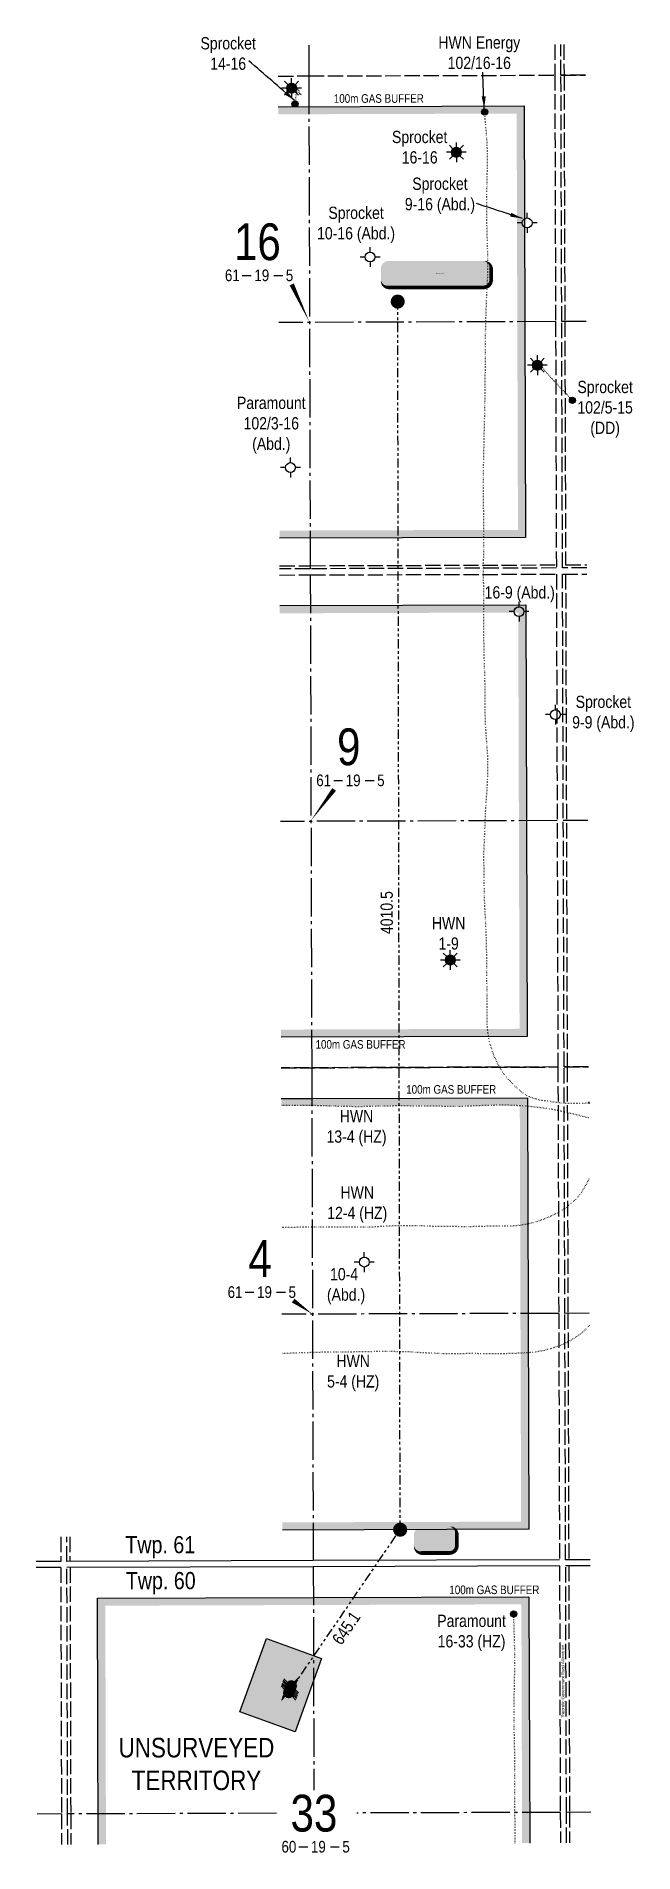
# Model space of a CAD drawing. Extents: x 498152 to 532124, y 6001603 to 6015154.
# Drawn here: x 530173 to 532124, y 6001603 to 6007532 of the extents above; entities that cross this region are included whole.
import ezdxf
from ezdxf.enums import TextEntityAlignment as Align

# ---------------------------------------------------------------- set-up
doc = ezdxf.new("R2018")
doc.units = 0
doc.header["$LTSCALE"] = 5
doc.header["$PDSIZE"] = 0.5
for name, pattern in [('foc-DOT', [1, 0.2, -0.8]), ('foc-DRILLPATH', [14.75, 6, -1.75, 1.75, -1.75, 1.75, -1.75]), ('foc-QUARTERLINE', [33, 25, -3, 2, -3]), ('foc-UNSURVEYED', [12.5, 10, -2.5])]:
    doc.linetypes.add(name, pattern=pattern)
for name, color, linetype in [('10', 1, 'Continuous'), ('9', 3, 'Continuous'), ('ABADATA-DRILL', 8, 'foc-DOT'), ('ABADATA-DRILL-T', 8, 'Continuous'), ('AS-TARGET-GAS', 182, 'Continuous'), ('AS-TARGET-GAS-H', 181, 'Continuous'), ('CG-NOTES', 7, 'Continuous'), ('D-TXT', 6, 'Continuous'), ('DRILL-T', 8, 'Continuous'), ('L-BD', 7, 'Continuous'), ('L-BD1', 253, 'Continuous'), ('L-MON', 1, 'Continuous'), ('L-ROAD-T', 7, 'Continuous'), ('L-SEC', 7, 'Continuous'), ('L-SECLBL', 7, 'Continuous'), ('L-SECQ', 8, 'foc-QUARTERLINE'), ('L-UNS-T', 3, 'Continuous'), ('L-USEC', 7, 'foc-UNSURVEYED'), ('locations_e80bf27b-a3a9-4', 7, 'Continuous'), ('P-PDRILLPATH', 12, 'foc-DRILLPATH'), ('P-PROPOSED', 10, 'Continuous'), ('P-PROPOSED-H', 21, 'Continuous')]:
    doc.layers.add(name, color=color, linetype=linetype)
doc.styles.add('80CG', font='ARIALN.TTF', dxfattribs={"height": 10})
doc.styles.add('80L', font='ARIALN.TTF', dxfattribs={"height": 10})
doc.styles.add('SIMPLEX', font='ARIALN.TTF')
doc.styles.get("Standard").update_dxf_attribs({"font": 'ARIALN.TTF'})
doc.dimstyles.new('Compass 5 000', dxfattribs={"dimscale": 5, "dimtxt": 9, "dimasz": 2, "dimexe": 0.2, "dimexo": 0.0625, "dimgap": 0.5, "dimtad": 0, "dimtih": 1, "dimtoh": 1, "dimzin": 0, "dimdsep": 46, "dimtxsty": '80CG', "dimcen": 0.1, "dimse1": 1, "dimse2": 1, "dimclrd": 256, "dimclrt": 256, "dimaunit": 1, "dimadec": 4, "dimazin": 0, "dimtfac": 0.06, "dimtofl": 0, "dimtmove": 0, "dimatfit": 1, "dimfxl": 0.2, "dimtolj": 1, "dimtzin": 0, "dimlwd": -1, "dimarcsym": 0})

msp = doc.modelspace()

# ---------------------------------------------------------------- texts
at = {"layer": 'ABADATA-DRILL-T', "attachment_point": 1, "style": '80L'}
for s, width, gutter_width, insert, char_height in [('\\pxqc;Sprocket\\P14-16', 180.87334, 199.89, (530708.961, 6007529.05), 40), ('\\pxqc;HWN Energy\\P102/16-16', 445.28779, 199.89, (531396.786, 6007531.678), 40), ('\\pxqc;Sprocket\\P9-16 (Abd.)', 226.71439, 199.89, (531377.677, 6007070.586), 40), ('\\pxqc;Sprocket\\P10-16 (Abd.)', 262.62694, 199.89, (531085.723, 6006975.655), 40), ('\\pxqc;Paramount\\P102/3-16 (Abd.)', 262.62694, 199.89, (530808.92, 6006355.379), 40), ('\\pxqc;Sprocket\\P9-9 (Abd.)', 262.62694, 199.89, (531893.294, 6005379.649), 40), ('\\pxqc;Paramount\\P16-33 (HZ)', 224.02758, 199.78, (531482.188, 6002380.092), 39.97798)]:
    msp.add_mtext_dynamic_manual_height_columns(s, width=width, gutter_width=gutter_width, heights=[0], dxfattribs=dict(at, insert=insert, char_height=char_height))
at = {"layer": 'AS-TARGET-GAS', "char_height": 27.98458, "attachment_point": 1, "style": '80L'}
for insert in [(531144.401, 6007342.765), (531084.743, 6004255.474), (531380.802, 6004108.593), (531521.67, 6002475.311)]:
    msp.add_mtext_dynamic_manual_height_columns('100m GAS BUFFER', width=350.35497, gutter_width=189.791, heights=[0], dxfattribs=dict(at, insert=insert))
at = {"layer": 'D-TXT', "color": 3, "char_height": 55.9692, "attachment_point": 1, "style": '80L'}
for s, insert in [('Twp. 61', (530463.676, 6002636.692)), ('Twp. 60', (530465.24, 6002519.449))]:
    msp.add_mtext_dynamic_manual_height_columns(s, width=405.13507, gutter_width=189.791, heights=[0], dxfattribs=dict(at, insert=insert))
at = {"layer": 'DRILL-T', "linetype": 'Continuous', "char_height": 40, "attachment_point": 1, "style": '80L'}
for s, width, insert in [('\\pxqc;Sprocket\\P16-16', 227.383, (531311.145, 6007223.282)), ('\\pxqc;Sprocket\\P102/5-15 (DD)', 227.383, (531916.598, 6006407.222)), ('\\pxqc;16-9 (Abd.)', 245.52926, (531628.705, 6005736.824)), ('\\pxqc;HWN\\P1-9', 245.52926, (531396.508, 6004657.556)), ('\\pxqc,t5;HWN\\P13-4 (HZ)', 193.52667, (531121.846, 6004027.382)), ('\\pxqc,t5;HWN\\P12-4 (HZ)', 193.52667, (531124.163, 6003778.092)), ('\\pxqc;10-4\\P (Abd.)', 135.05956, (531110.457, 6003511.502)), ('\\pxqc,t5;HWN\\P5-4 (HZ)', 193.52667, (531110.882, 6003228.345))]:
    msp.add_mtext_dynamic_manual_height_columns(s, width=width, gutter_width=199.89, heights=[0], dxfattribs=dict(at, insert=insert))
at = {"layer": 'L-BD', "style": '80L'}
for s, rotation, p in [('4010.5', 90.114, (531317.073, 6004671.626)), ('645.1', 55.6437641, (531184.839, 6002336.665))]:
    msp.add_text(s, height=39.978, rotation=rotation, dxfattribs=at).set_placement(p, align=Align.MIDDLE)
at = {"layer": 'L-UNS-T', "color": 3, "insert": (530695.888, 6001892.444), "char_height": 63.96476, "attachment_point": 5, "style": '80L'}
msp.add_mtext_dynamic_manual_height_columns('\\pxqc;UNSURVEYED TERRITORY', width=505.09832, gutter_width=189.791, heights=[0], dxfattribs=at)

# ---------------------------------------------------------------- blocks, each defined once
blk = doc.blocks.new('L-SECLBL')
at = {"layer": '9', "color": 7}
for p, q in [((-5.1, -27.8), (-12.3, -27.8)), ((20.7, -27.8), (13.5, -27.8))]:
    blk.add_line(p, q, dxfattribs=at)
at = {"layer": '10', "color": 2, "style": 'SIMPLEX'}
blk.add_attdef('SEC', text='', height=30, dxfattribs=at).set_placement((0, 0), align=Align.MIDDLE)
at = {"layer": '10', "color": 5, "style": '80L'}
blk.add_attdef('TWP', text='', height=9.5, dxfattribs=at).set_placement((-14.4, -27.4), align=Align.MIDDLE_RIGHT)
blk.add_attdef('RGE', text='', height=9.5, dxfattribs=at).set_placement((3.6, -27.4), align=Align.MIDDLE_CENTER)
blk.add_attdef('MER', text='', height=9.5, dxfattribs=at).set_placement((23.2, -27.4), align=Align.MIDDLE_LEFT)
blk = doc.blocks.new('LABEL_ROAD_THEORETIC')
at = {"layer": 'L-ROAD-T', "style": '80L'}
blk.add_text('Theoretic Government Road Allowance', height=10, dxfattribs=at).set_placement((0, 0), align=Align.MIDDLE_CENTER)
blk = doc.blocks.new('GAS')
h = blk.add_hatch(color=255)
h.dxf.hatch_style = 1
edge = h.paths.add_edge_path()
edge.add_arc((0, 0), 0.9, 0, 360)
for p, q in [((-0.81, 0), (-1.62, 0)), ((-0.57, 0.57), (-1.14, 1.14)), ((0, 0.81), (0, 1.62)), ((0.57, 0.57), (1.14, 1.14)), ((1.62, 0), (0.81, 0)), ((-0.57, -0.57), (-1.14, -1.14)), ((0, -0.81), (0, -1.62)), ((1.14, -1.14), (0.57, -0.57))]:
    blk.add_line(p, q)
blk.add_circle((0, 0), 0.8)
blk = doc.blocks.new('plbh')
at = {"layer": 'L-MON'}
h = blk.add_hatch(color=255, dxfattribs=at)
h.dxf.hatch_style = 1
edge = h.paths.add_edge_path()
edge.add_arc((0, 0), 1.16, 0, 360)
h = blk.add_hatch(color=256, dxfattribs=at)
h.dxf.hatch_style = 1
h.paths.add_polyline_path([(-0.96, 0, 1), (0.96, 0, 1)])
h.paths.add_polyline_path([(0.91, 0, -1), (-0.91, 0, -1)], flags=16)
h.paths.add_polyline_path([(0.45, 0, -1), (-0.45, 0, -1)], flags=0)
h = blk.add_hatch(color=256, dxfattribs=at)
h.dxf.hatch_style = 1
h.paths.add_polyline_path([(-0.45, 0, 1), (0.45, 0, 1)])
h.paths.add_polyline_path([(0.4, 0, -1), (-0.4, 0, -1)], flags=16)
at = {"layer": 'L-MON', "color": 240}
for radius in [0.96, 0.91, 0.45, 0.4]:
    blk.add_circle((0, 0), radius, dxfattribs=at)
blk = doc.blocks.new('BH-Existing')
at = {"layer": 'ABADATA-DRILL-T'}
h = blk.add_hatch(color=256, dxfattribs=at)
h.dxf.hatch_style = 1
edge = h.paths.add_edge_path()
edge.add_arc((0, 0), 0.5, 0, 360)
blk.add_circle((0, 0), 0.5, dxfattribs=at)
blk = doc.blocks.new('GABD')
for p, q in [((-0.81, 0), (-1.62, 0)), ((0, 0.81), (0, 1.62)), ((1.62, 0), (0.81, 0)), ((0, -0.81), (0, -1.62))]:
    blk.add_line(p, q)
blk.add_circle((0, 0), 0.8)
blk = doc.blocks.new('*U60')
h = blk.add_hatch(color=255)
edge = h.paths.add_edge_path()
edge.add_line((-11.5, -11.5), (11.5, -11.5))
edge.add_arc((11.5, -5.5), 6, 270, 360)
edge.add_line((17.5, -5.5), (17.5, 4))
edge.add_arc((11.5, 4), 6, 0, 90)
edge.add_line((11.5, 10), (-11.5, 10))
edge.add_arc((-11.5, 4), 6, 90, 180)
edge.add_line((-17.5, 4), (-17.5, -5.5))
edge.add_arc((-11.5, -5.5), 6, 180, 270)
at = {"color": 14, "flags": 128}
blk.add_lwpolyline([(-11.5, -11.5, 3, 3, 0), (11.5, -11.5, 3, 3, 0.414214), (17.5, -5.5, 3, 3, 0), (17.5, 4, 3, 0, 0.414214), (11.5, 10, 0, 0, 0), (-11.5, 10, 0, 0, 0.414214), (-17.5, 4, 0, 0, 0), (-17.5, -5.5, 0, 3, 0.414214)], format="xyseb", close=True, dxfattribs=at)
at = {"color": 14, "lineweight": 30, "flags": 104}
blk.add_attdef('ENTER_TEXT', text='', height=10, dxfattribs=at).set_placement((0, 0), align=Align.MIDDLE_CENTER)
blk = doc.blocks.new('*U64')
h = blk.add_hatch(color=255)
edge = h.paths.add_edge_path()
edge.add_line((-39, -11.5), (39, -11.5))
edge.add_arc((39, -5.5), 6, 270, 360)
edge.add_line((45, -5.5), (45, 4))
edge.add_arc((39, 4), 6, 0, 90)
edge.add_line((39, 10), (-39, 10))
edge.add_arc((-39, 4), 6, 90, 180)
edge.add_line((-45, 4), (-45, -5.5))
edge.add_arc((-39, -5.5), 6, 180, 270)
at = {"color": 14, "flags": 128}
blk.add_lwpolyline([(-39, -11.5, 3, 3, 0), (39, -11.5, 3, 3, 0.414214), (45, -5.5, 3, 3, 0), (45, 4, 3, 0, 0.414214), (39, 10, 0, 0, 0), (-39, 10, 0, 0, 0.414214), (-45, 4, 0, 0, 0), (-45, -5.5, 0, 3, 0.414214)], format="xyseb", close=True, dxfattribs=at)
at = {"color": 14, "lineweight": 30, "flags": 104}
blk.add_attdef('ENTER_TEXT', text='', height=10, dxfattribs=at).set_placement((0, 0), align=Align.MIDDLE_CENTER)
blk = doc.blocks.new('WC')
at = {"layer": 'L-MON'}
h = blk.add_hatch(color=255, dxfattribs=at)
h.dxf.hatch_style = 1
edge = h.paths.add_edge_path()
edge.add_arc((0, 0), 0.9, 0, 360)
at = {"layer": 'L-MON', "color": 240, "flags": 128}
for points in [[(-0.62, 0.5), (-1.23, 1.12)], [(0.52, 0.61), (1.13, 1.21)], [(-1.18, -1.18), (-0.56, -0.57)], [(1.16, -1.18), (0.56, -0.57)]]:
    blk.add_lwpolyline(points, dxfattribs=at)
at = {"layer": 'L-MON', "color": 240}
for radius in [0.8, 0.373]:
    blk.add_circle((0, 0), radius, dxfattribs=at)

# ---------------------------------------------------------------- hatches: boundary and pattern name
at = {"layer": 'AS-TARGET-GAS-H'}
h = msp.add_hatch(color=256, dxfattribs=at)
h.dxf.hatch_style = 1
h.paths.add_polyline_path([(530963.035, 6007277.103), (531741.448, 6007279.567), (531745.75, 6005920.952), (530967.096, 6005918.487), (530967.171, 6005893.501), (531770.815, 6005896.045), (531766.355, 6007304.632), (530962.96, 6007302.089)])
h = msp.add_hatch(color=256, dxfattribs=at)
h.dxf.hatch_style = 1
h.paths.add_polyline_path([(530967.903, 6005648.519), (531746.604, 6005650.985), (531750.905, 6004292.369), (530971.964, 6004289.903), (530972.038, 6004264.917), (531775.971, 6004267.462), (531771.511, 6005676.05), (530967.828, 6005673.506)])
h = msp.add_hatch(color=256, dxfattribs=at)
h.dxf.hatch_style = 1
h.paths.add_polyline_path([(530972.71, 6004040.042), (531751.696, 6004042.508), (531755.998, 6002683.893), (530976.771, 6002681.426), (530976.846, 6002656.44), (531781.063, 6002658.986), (531776.603, 6004067.573), (530972.636, 6004065.028)])
h = msp.add_hatch(color=256, dxfattribs=at)
h.dxf.hatch_style = 1
h.paths.add_polyline_path([(531759.319, 6001634.674), (531784.305, 6001634.753), (531781.759, 6002438.991), (531077.465, 6002436.761), (530373.136, 6002434.531), (530375.398, 6001630.292), (530400.384, 6001630.371), (530398.193, 6002409.624), (531077.545, 6002411.775), (531756.852, 6002413.926)])
at = {"layer": 'P-PROPOSED-H'}
h = msp.add_hatch(color=256, dxfattribs=at)
h.dxf.hatch_style = 1
h.paths.add_polyline_path([(530924.377, 6002302.525), (531104.747, 6002237.561), (531018.375, 6001997.723), (530838.004, 6002062.687)])

# ---------------------------------------------------------------- linework, layer by layer
at = {"layer": 'ABADATA-DRILL', "flags": 128}
for points in [[(531006.465, 6007362.452), (531006.465, 6007362.452), (531006.505, 6007362.442), (531006.815, 6007362.303), (531007.256, 6007361.994), (531007.978, 6007361.467), (531008.679, 6007361.029), (531009.17, 6007360.66), (531009.772, 6007360.112), (531010.524, 6007359.434), (531012.168, 6007358.009), (531014.514, 6007356.116), (531016.378, 6007354.672), (531019.936, 6007352.212), (531025.345, 6007348.908), (531029.432, 6007346.58), (531030.945, 6007345.745), (531031.586, 6007345.367), (531032.749, 6007344.54), (531033.711, 6007343.693), (531034.483, 6007342.895), (531035.075, 6007342.227), (531036.029, 6007341.16), (531036.781, 6007340.442), (531037.472, 6007339.914), (531038.154, 6007339.416), (531038.725, 6007338.968), (531038.996, 6007338.599), (531039.017, 6007338.299), (531038.927, 6007338.189), (531038.877, 6007338.268), (531038.897, 6007338.479), (531038.966, 6007338.759), (531039.205, 6007339.139), (531039.294, 6007339.21), (531039.304, 6007339.23), (531039.244, 6007339.41), (531038.992, 6007339.949), (531038.449, 6007341.037), (531037.705, 6007342.405), (531037.154, 6007342.873), (531036.312, 6007343.431), (531035.479, 6007344.368), (531034.645, 6007345.776), (531034.052, 6007346.574), (531033.382, 6007346.872), (531032.902, 6007346.881), (531032.581, 6007346.95), (531032.67, 6007347.46), (531032.838, 6007348.111), (531032.865, 6007348.981), (531032.622, 6007350.06), (531031.887, 6007351.918), (531030.65, 6007354.114), (531029.092, 6007356.649), (531028.258, 6007358.057), (531027.756, 6007358.846), (531027.534, 6007359.395), (531027.462, 6007360.195), (531027.501, 6007360.545), (531027.53, 6007360.975), (531027.499, 6007361.055), (531027.259, 6007361.084), (531027.019, 6007361.023), (531026.28, 6007360.861), (531025.82, 6007360.77), (531025.341, 6007360.638), (531024.881, 6007360.437), (531024.472, 6007360.156), (531024.113, 6007359.735), (531023.835, 6007359.174), (531023.637, 6007358.473), (531023.469, 6007357.693), (531023.312, 6007356.852), (531022.989, 6007354.471), (531022.883, 6007353.061), (531022.737, 6007351.721), (531022.422, 6007350.21), (531022.056, 6007348.579), (531021.712, 6007346.807), (531021.23, 6007344.076), (531020.985, 6007342.175), (531020.831, 6007340.355), (531020.736, 6007338.735), (531020.533, 6007336.164), (531019.951, 6007333.572), (531019.446, 6007331.991), (531019.2, 6007330.63), (531019.202, 6007330.05), (531019.265, 6007328.92), (531019.309, 6007327.7), (531019.262, 6007326.43), (531019.186, 6007325.18), (531019.1, 6007323.969), (531018.993, 6007322.829), (531018.927, 6007321.709), (531018.85, 6007320.639), (531018.811, 6007320.149), (531018.783, 6007319.669), (531018.744, 6007319.168), (531018.716, 6007318.598), (531018.708, 6007317.988), (531018.681, 6007316.708), (531018.655, 6007315.528), (531018.648, 6007314.518), (531018.66, 6007313.698), (531018.623, 6007312.778), (531018.555, 6007312.148), (531018.337, 6007311.577), (531017.828, 6007311.086)], [(531979.281, 6004048.382), (531979.281, 6004048.382), (531979.281, 6004048.382), (531979.221, 6004048.431), (531979.17, 6004048.541), (531979.12, 6004048.661), (531979.06, 6004048.811), (531979.009, 6004048.981), (531978.898, 6004049.18), (531978.738, 6004049.42), (531978.587, 6004049.699), (531978.416, 6004050.019), (531978.215, 6004050.348), (531977.993, 6004050.698), (531977.792, 6004051.087), (531977.601, 6004051.496), (531977.4, 6004051.926), (531977.168, 6004052.395), (531976.937, 6004052.774), (531976.826, 6004053.004), (531976.766, 6004053.154), (531976.655, 6004053.293), (531976.625, 6004053.353), (531976.514, 6004053.623), (531976.454, 6004053.783), (531976.363, 6004054.042), (531976.252, 6004054.282), (531976.142, 6004054.402), (531976.072, 6004054.361), (531976.002, 6004054.281), (531975.763, 6004054.11), (531975.324, 6004053.819), (531975.134, 6004053.688), (531975.404, 6004053.799), (531975.813, 6004053.921), (531976.193, 6004053.972), (531976.633, 6004054.013), (531977.173, 6004054.125), (531977.772, 6004054.317), (531978.271, 6004054.538), (531978.581, 6004054.699), (531978.801, 6004054.73), (531979.051, 6004054.701), (531979.311, 6004054.702), (531979.591, 6004054.653), (531979.841, 6004054.493), (531979.962, 6004054.364), (531979.962, 6004054.294), (531979.933, 6004054.154), (531979.913, 6004053.914), (531979.864, 6004053.684), (531979.735, 6004053.433), (531979.496, 6004053.152), (531979.197, 6004052.881), (531978.858, 6004052.52), (531978.539, 6004052.129), (531978.3, 6004051.809), (531978.111, 6004051.598), (531977.991, 6004051.508), (531977.951, 6004051.437), (531977.901, 6004051.357), (531977.832, 6004051.287), (531977.792, 6004051.177), (531977.833, 6004050.937), (531977.894, 6004050.657), (531977.954, 6004050.407), (531978.015, 6004050.198), (531978.085, 6004050.118), (531978.046, 6004050.028), (531977.726, 6004049.877), (531977.027, 6004049.674), (531975.967, 6004049.521), (531974.627, 6004049.497), (531973.037, 6004049.572), (531971.207, 6004049.686), (531969.226, 6004049.77), (531967.057, 6004049.703), (531964.677, 6004049.485), (531961.968, 6004049.226), (531958.999, 6004048.907), (531955.8, 6004048.607), (531952.3, 6004048.506), (531948.37, 6004048.623), (531944.109, 6004048.88), (531939.799, 6004049.056), (531935.539, 6004049.022), (531931.339, 6004048.839), (531926.98, 6004048.625), (531922.321, 6004048.39), (531917.311, 6004048.194), (531911.921, 6004048.157), (531906.231, 6004048.279), (531900.28, 6004048.68), (531888.226, 6004049.871), (531875.451, 6004051.431), (531868.908, 6004052.33), (531862.284, 6004053.369), (531855.47, 6004054.597), (531848.487, 6004055.655), (531841.565, 6004056.393), (531834.482, 6004057.06), (531827.1, 6004057.967), (531819.765, 6004059.333), (531812.289, 6004061.119), (531804.793, 6004063.216), (531797.455, 6004065.522), (531790.297, 6004068.049), (531783.348, 6004070.877), (531776.298, 6004074.135), (531769.486, 6004077.833), (531762.812, 6004082.112), (531756.327, 6004086.861), (531750.121, 6004091.951), (531744.264, 6004097.263), (531738.687, 6004102.675), (531733.209, 6004108.308), (531727.841, 6004113.951), (531722.452, 6004119.653), (531717.004, 6004125.486), (531711.425, 6004131.528), (531705.904, 6004137.841), (531700.593, 6004144.564), (531695.5, 6004151.668), (531690.847, 6004158.983), (531686.433, 6004166.489), (531682.099, 6004174.105), (531677.954, 6004181.792), (531674.119, 6004189.64), (531670.583, 6004197.708), (531667.317, 6004205.968), (531664.21, 6004214.388), (531661.233, 6004222.919), (531658.416, 6004231.53), (531655.788, 6004240.212), (531653.439, 6004249.084), (531652.223, 6004254.27), (531651.401, 6004258.098), (531649.672, 6004267.232), (531648.233, 6004276.368), (531647.093, 6004285.654), (531646.263, 6004295.011), (531645.683, 6004304.45), (531645.283, 6004313.988), (531645.052, 6004323.458), (531644.952, 6004333.087), (531644.931, 6004342.717), (531644.929, 6004358.998), (531644.93, 6004361.838), (531644.879, 6004381.077), (531644.808, 6004400.287), (531644.706, 6004419.467), (531644.605, 6004438.667), (531644.464, 6004458.017), (531644.282, 6004477.246), (531644.131, 6004496.386), (531643.97, 6004515.695), (531643.698, 6004534.954), (531643.398, 6004554.004), (531643.027, 6004573.043), (531642.425, 6004592.301), (531641.654, 6004611.558), (531640.773, 6004630.686), (531639.792, 6004649.923), (531638.78, 6004669.189), (531637.759, 6004688.316), (531636.958, 6004707.444), (531636.367, 6004726.602), (531635.986, 6004745.741), (531635.855, 6004764.881), (531635.734, 6004784.03), (531635.453, 6004803.22), (531634.952, 6004822.408), (531634.501, 6004841.577), (531634.49, 6004860.777), (531635.038, 6004880.149), (531635.837, 6004899.221), (531636.746, 6004918.554), (531637.614, 6004937.867), (531638.403, 6004957.01), (531639.052, 6004976.262), (531639.82, 6004995.435), (531640.949, 6005014.658), (531642.248, 6005033.912), (531643.566, 6005053.227), (531644.785, 6005072.311), (531645.854, 6005091.464), (531647.033, 6005110.758), (531647.821, 6005130.071), (531647.88, 6005149.171), (531647.57, 6005168.2), (531646.789, 6005187.378), (531645.588, 6005206.574), (531644.086, 6005225.799), (531642.705, 6005244.975), (531641.534, 6005264.121), (531640.263, 6005283.287), (531639.322, 6005302.384), (531638.981, 6005321.633), (531638.94, 6005340.843), (531638.888, 6005360.023), (531638.717, 6005379.223), (531638.516, 6005398.402), (531638.145, 6005417.551), (531637.684, 6005436.72), (531637.252, 6005456.079), (531636.771, 6005475.237), (531636.039, 6005494.585), (531635.408, 6005513.913), (531635.047, 6005533.132), (531634.806, 6005552.281), (531634.664, 6005571.501), (531634.613, 6005590.801), (531634.682, 6005609.921), (531634.771, 6005629.132), (531634.8, 6005648.062), (531634.79, 6005666.972), (531634.789, 6005686.102), (531634.798, 6005705.212), (531634.517, 6005724.291), (531633.906, 6005743.439), (531633.276, 6005762.338), (531633.035, 6005781.337), (531633.244, 6005800.558), (531633.583, 6005819.639), (531633.863, 6005838.5), (531634.002, 6005857.61), (531634.232, 6005876.461), (531634.471, 6005895.692), (531634.541, 6005914.552), (531634.46, 6005933.542), (531634.259, 6005952.872), (531634.019, 6005971.721), (531633.708, 6005990.88), (531633.307, 6006009.779), (531633.106, 6006028.878), (531633.177, 6006047.629), (531633.236, 6006066.729), (531633.216, 6006085.599), (531633.224, 6006104.779), (531633.454, 6006123.71), (531633.833, 6006142.731), (531634.252, 6006161.893), (531634.642, 6006180.704), (531635.132, 6006199.786), (531635.591, 6006218.857), (531635.801, 6006237.588), (531636.131, 6006256.379), (531636.69, 6006275.481), (531637.26, 6006294.573), (531637.718, 6006313.924), (531637.987, 6006332.895), (531638.196, 6006352.026), (531638.386, 6006371.057), (531638.626, 6006389.918), (531638.915, 6006409.089), (531639.153, 6006428.29), (531639.312, 6006447.59), (531639.5, 6006466.821), (531639.669, 6006486.111), (531639.708, 6006505.382), (531639.796, 6006524.682), (531639.965, 6006543.863), (531640.113, 6006563.203), (531640.412, 6006582.364), (531640.961, 6006601.556), (531641.49, 6006620.678), (531642.059, 6006639.74), (531642.738, 6006658.892), (531643.467, 6006678.145), (531644.286, 6006697.327), (531645.305, 6006716.511), (531646.474, 6006735.635), (531647.213, 6006754.717), (531647.372, 6006773.787), (531647.33, 6006793.117), (531647.149, 6006812.357), (531646.758, 6006831.546), (531646.267, 6006850.734), (531645.806, 6006869.953), (531645.275, 6006889.092), (531644.684, 6006908.15), (531644.283, 6006927.289), (531644.082, 6006946.438), (531643.88, 6006965.677), (531643.909, 6006984.858), (531644.148, 6007004.088), (531644.367, 6007023.209), (531644.726, 6007042.47), (531645.214, 6007061.672), (531645.623, 6007080.904), (531645.912, 6007100.025), (531646.201, 6007119.216), (531646.34, 6007138.456), (531646.008, 6007157.695), (531645.357, 6007176.833), (531644.326, 6007196.12), (531642.864, 6007215.465), (531641.244, 6007234.48), (531639.543, 6007253.615), (531637.964, 6007272.05), (531636.863, 6007284.997)], [(531808.74, 6006457.979), (531808.74, 6006457.979), (531808.78, 6006457.989), (531808.999, 6006458.13), (531809.179, 6006458.33), (531809.328, 6006458.431), (531809.548, 6006458.501), (531809.788, 6006458.612), (531809.878, 6006458.683), (531809.907, 6006458.703), (531810.007, 6006458.803), (531810.067, 6006459.023), (531810.036, 6006459.213), (531810.026, 6006459.283), (531810.106, 6006459.183), (531810.177, 6006458.974), (531810.187, 6006458.813), (531810.187, 6006458.804), (531810.187, 6006458.864), (531810.267, 6006458.884), (531810.407, 6006458.924), (531810.497, 6006458.955), (531810.627, 6006458.975), (531810.796, 6006459.075), (531810.926, 6006459.226), (531811.065, 6006459.406), (531811.155, 6006459.437), (531811.225, 6006459.387), (531811.305, 6006459.437), (531811.425, 6006459.507), (531811.524, 6006459.708), (531811.573, 6006459.998), (531811.573, 6006460.258), (531811.602, 6006460.528), (531811.551, 6006460.878), (531811.44, 6006461.148), (531811.479, 6006461.488), (531811.477, 6006462.138), (531811.284, 6006462.907), (531810.922, 6006463.756), (531810.459, 6006464.594), (531810.157, 6006465.214), (531809.736, 6006465.592), (531809.395, 6006465.781), (531809.365, 6006465.971), (531809.424, 6006466.191), (531809.513, 6006466.371), (531809.593, 6006466.582), (531809.572, 6006466.752), (531809.552, 6006466.862), (531809.661, 6006467.242), (531809.759, 6006467.662), (531809.778, 6006467.952), (531809.787, 6006468.282), (531809.807, 6006468.542), (531809.865, 6006468.903), (531809.934, 6006469.333), (531809.944, 6006469.383), (531809.954, 6006469.393), (531810.004, 6006469.373), (531810.084, 6006469.293), (531810.235, 6006469.174), (531810.445, 6006469.004), (531810.716, 6006468.735), (531811.097, 6006468.356), (531811.539, 6006467.868), (531812, 6006467.299), (531812.462, 6006466.691), (531812.964, 6006466.052), (531813.567, 6006465.344), (531814.339, 6006464.457), (531815.313, 6006463.33), (531816.497, 6006462.034), (531817.832, 6006460.598), (531819.267, 6006458.982), (531820.782, 6006457.227), (531822.348, 6006455.322), (531823.894, 6006453.407), (531825.42, 6006451.522), (531826.966, 6006449.596), (531828.502, 6006447.681), (531830.068, 6006445.766), (531831.655, 6006443.831), (531834.827, 6006440.011), (531838.029, 6006436.231), (531841.261, 6006432.411), (531844.503, 6006428.592), (531847.785, 6006424.782), (531851.046, 6006421.082), (531852.642, 6006419.277), (531854.268, 6006417.452), (531855.894, 6006415.607), (531857.55, 6006413.703), (531859.236, 6006411.788), (531860.912, 6006409.893), (531862.527, 6006408.068), (531864.113, 6006406.293), (531865.689, 6006404.538), (531867.294, 6006402.763), (531868.91, 6006400.988), (531870.505, 6006399.283), (531872.131, 6006397.569), (531873.796, 6006395.784), (531875.442, 6006393.959), (531877.057, 6006392.214), (531878.633, 6006390.569), (531880.248, 6006388.934), (531881.893, 6006387.269), (531883.559, 6006385.525), (531885.244, 6006383.72), (531887.01, 6006381.845), (531888.846, 6006379.911), (531890.682, 6006378.007), (531892.488, 6006376.203), (531894.243, 6006374.558), (531895.958, 6006372.933), (531897.634, 6006371.219), (531899.259, 6006369.454), (531900.775, 6006367.769), (531902.28, 6006366.143), (531903.785, 6006364.568), (531905.249, 6006363.113), (531906.624, 6006361.707), (531907.818, 6006360.331), (531908.912, 6006358.994), (531909.976, 6006357.718), (531911.03, 6006356.521), (531912.084, 6006355.374), (531913.117, 6006354.298), (531914.1, 6006353.251), (531915.014, 6006352.254), (531915.907, 6006351.286), (531916.79, 6006350.369), (531917.652, 6006349.522), (531918.495, 6006348.724), (531919.307, 6006347.957), (531920.08, 6006347.24), (531920.812, 6006346.532), (531921.524, 6006345.824), (531922.186, 6006345.146), (531922.768, 6006344.548), (531923.691, 6006343.581)], [(531976.701, 6004002.302), (531975.843, 6004002.504), (531970.259, 6004003.796), (531964.305, 6004005.107), (531958.02, 6004006.497), (531951.475, 6004007.986), (531944.67, 6004009.584), (531937.465, 6004011.281), (531930.169, 6004012.988), (531922.624, 6004014.754), (531914.838, 6004016.529), (531906.932, 6004018.303), (531898.806, 6004020.178), (531890.72, 6004022.102), (531882.734, 6004024.076), (531874.647, 6004026.02), (531866.352, 6004027.724), (531857.897, 6004029.137), (531849.323, 6004030.439), (531840.619, 6004031.762), (531831.775, 6004033.073), (531822.751, 6004034.324), (531813.557, 6004035.515), (531804.413, 6004036.616), (531795.23, 6004037.667), (531785.897, 6004038.647), (531780.125, 6004039.168), (531776.574, 6004039.447), (531767.182, 6004040.077), (531761.481, 6004040.429), (531753.049, 6004041.002), (531743.727, 6004041.592), (531734.355, 6004042.052), (531724.994, 6004042.422), (531715.683, 6004042.732), (531706.263, 6004042.872), (531696.793, 6004042.842), (531687.413, 6004042.812), (531678.053, 6004042.762), (531668.683, 6004042.652), (531659.324, 6004042.482), (531649.994, 6004042.222), (531640.625, 6004041.982), (531631.216, 6004041.752), (531621.877, 6004041.432), (531612.568, 6004041.123), (531603.249, 6004040.773), (531593.9, 6004040.403), (531584.551, 6004040.003), (531575.152, 6004039.633), (531565.823, 6004039.283), (531556.504, 6004039.023), (531547.195, 6004038.854), (531537.805, 6004038.743), (531528.465, 6004038.804), (531519.114, 6004039.004), (531509.753, 6004039.224), (531500.533, 6004039.364), (531491.182, 6004039.484), (531481.802, 6004039.514), (531472.452, 6004039.484), (531463.032, 6004039.504), (531453.682, 6004039.595), (531444.242, 6004039.674), (531434.871, 6004039.764), (531425.501, 6004039.844), (531416.13, 6004039.954), (531406.75, 6004040.154), (531397.439, 6004040.385), (531387.978, 6004040.614), (531378.628, 6004040.814), (531369.097, 6004040.844), (531359.638, 6004040.734), (531350.268, 6004040.644), (531340.998, 6004040.524), (531331.699, 6004040.354), (531322.069, 6004040.174), (531312.47, 6004040.023), (531302.96, 6004039.913), (531293.271, 6004039.702), (531283.521, 6004039.43), (531274.042, 6004039.2), (531264.533, 6004038.94), (531255.014, 6004038.619), (531245.435, 6004038.349), (531235.725, 6004038.168), (531226.205, 6004038.107), (531216.695, 6004038.157), (531207.045, 6004038.246), (531197.374, 6004038.395), (531187.874, 6004038.615), (531178.353, 6004038.874), (531168.832, 6004039.084), (531159.301, 6004039.253), (531149.691, 6004039.483), (531140.08, 6004039.742), (531130.509, 6004040.061), (531120.977, 6004040.551), (531111.455, 6004041.08), (531101.894, 6004041.4), (531092.264, 6004041.519), (531082.774, 6004041.569), (531073.263, 6004041.618), (531063.773, 6004041.648), (531054.183, 6004041.617), (531044.703, 6004041.557), (531035.113, 6004041.606), (531025.633, 6004041.776), (531016.142, 6004041.886), (531006.492, 6004041.995), (530996.991, 6004042.164), (530987.481, 6004042.334), (530977.96, 6004042.533), (530972.703, 6004042.663)], [(531977.332, 6003802.878), (531977.156, 6003802.464), (531973.789, 6003795.333), (531970.261, 6003788.242), (531966.554, 6003781.22), (531962.636, 6003774.347), (531958.477, 6003767.584), (531954.058, 6003760.92), (531949.389, 6003754.435), (531944.429, 6003748.089), (531939.179, 6003741.932), (531933.568, 6003735.964), (531927.666, 6003730.165), (531921.575, 6003724.506), (531915.332, 6003718.986), (531908.839, 6003713.635), (531902.055, 6003708.543), (531894.991, 6003703.751), (531887.635, 6003699.137), (531880.059, 6003694.713), (531872.353, 6003690.438), (531864.526, 6003686.333), (531856.598, 6003682.438), (531848.47, 6003678.752), (531840.221, 6003675.266), (531831.882, 6003671.849), (531823.422, 6003668.612), (531814.802, 6003665.625), (531806.091, 6003662.887), (531797.269, 6003660.369), (531788.366, 6003658.09), (531779.332, 6003656.041), (531771.697, 6003654.477), (531770.238, 6003654.182), (531761.083, 6003652.523), (531751.888, 6003651.074), (531742.642, 6003649.924), (531733.364, 6003649.125), (531724.436, 6003648.666), (531717.206, 6003648.453), (531707.917, 6003648.303), (531705.467, 6003648.286), (531689.167, 6003648.194), (531670.227, 6003648.143), (531651.447, 6003648.003), (531632.698, 6003647.663), (531613.92, 6003647.163), (531595.292, 6003646.574), (531576.552, 6003646.264), (531557.842, 6003646.484), (531539.021, 6003646.734), (531520.261, 6003646.754), (531501.611, 6003646.755), (531482.88, 6003647.025), (531464.147, 6003647.705), (531445.415, 6003648.505), (531426.763, 6003649.126), (531408.202, 6003649.407), (531389.531, 6003649.527), (531370.971, 6003649.588), (531352.181, 6003649.438), (531333.453, 6003648.938), (531314.715, 6003648.048), (531295.989, 6003646.748), (531277.284, 6003645.439), (531258.576, 6003644.629), (531239.827, 6003644.469), (531221.075, 6003644.789), (531202.264, 6003645.099), (531183.514, 6003645.239), (531164.783, 6003645.33), (531146.103, 6003645.42), (531127.363, 6003645.51), (531108.622, 6003645.52), (531089.883, 6003645.301), (531071.074, 6003644.85), (531052.315, 6003644.631), (531033.585, 6003644.581), (531014.866, 6003644.351), (530996.096, 6003644.081), (530977.347, 6003643.741), (530973.895, 6003643.657)], [(531978.848, 6003324.145), (531972.747, 6003317.545), (531965.949, 6003310.733), (531958.89, 6003304.23), (531951.53, 6003298.066), (531944.108, 6003292.403), (531936.096, 6003286.767), (531928.152, 6003281.621), (531919.898, 6003276.695), (531911.563, 6003272.108), (531902.937, 6003267.75), (531894.14, 6003263.652), (531885.302, 6003259.824), (531876.433, 6003256.285), (531867.294, 6003252.966), (531858.074, 6003249.966), (531848.752, 6003247.296), (531839.33, 6003244.836), (531829.877, 6003242.535), (531820.364, 6003240.435), (531810.76, 6003238.664), (531801.244, 6003237.253), (531791.578, 6003236.122), (531784.91, 6003235.511), (531771.452, 6003234.658), (531770.083, 6003234.593), (531766.943, 6003234.473), (531751.435, 6003233.823), (531732.758, 6003233.013), (531713.91, 6003232.263), (531695.121, 6003231.743), (531676.312, 6003231.562), (531657.752, 6003231.593), (531639.071, 6003231.722), (531620.29, 6003232.022), (531601.739, 6003232.343), (531583.049, 6003232.313), (531564.28, 6003231.852), (531545.532, 6003231.432), (531526.772, 6003231.262), (531508.161, 6003231.632), (531489.558, 6003232.532), (531470.775, 6003233.372), (531452.093, 6003234.002), (531433.5, 6003234.882), (531415.166, 6003236.253), (531396.511, 6003237.653), (531387.299, 6003238.094), (531378.039, 6003238.294), (531359.358, 6003238.464), (531339.907, 6003238.712), (531320.466, 6003238.939), (531301.157, 6003238.827), (531281.797, 6003238.685), (531262.257, 6003238.592), (531242.798, 6003238.34), (531223.259, 6003237.897), (531213.53, 6003237.646), (531203.821, 6003237.434), (531184.342, 6003237.062), (531164.811, 6003237.129), (531155.051, 6003237.358), (531145.26, 6003237.566), (531125.82, 6003237.474), (531116.101, 6003237.153), (531106.432, 6003236.782), (531087.014, 6003236.049), (531067.546, 6003235.477), (531048.048, 6003234.944), (531028.64, 6003234.262), (531009.132, 6003233.539), (530989.624, 6003232.976), (530975.124, 6003232.535)], [(531736.193, 6001634.6), (531736.279, 6001641.497), (531736.41, 6001651.097), (531736.51, 6001660.688), (531736.53, 6001670.278), (531736.511, 6001679.848), (531736.471, 6001689.438), (531736.362, 6001698.997), (531736.232, 6001708.587), (531736.072, 6001718.177), (531735.893, 6001727.736), (531735.683, 6001737.306), (531735.434, 6001746.905), (531735.244, 6001756.474), (531735.144, 6001766.014), (531735.135, 6001775.634), (531735.205, 6001785.244), (531735.265, 6001794.855), (531735.356, 6001804.445), (531735.486, 6001814.065), (531735.596, 6001823.656), (531735.637, 6001833.246), (531735.597, 6001842.906), (531735.547, 6001852.476), (531735.518, 6001862.046), (531735.488, 6001871.546), (531735.448, 6001881.206), (531735.429, 6001890.786), (531735.409, 6001900.345), (531735.339, 6001909.955), (531735.23, 6001919.545), (531735.13, 6001929.195), (531735, 6001938.794), (531734.861, 6001948.444), (531734.691, 6001958.064), (531734.501, 6001967.643), (531734.251, 6001977.302), (531734.001, 6001986.952), (531733.762, 6001996.591), (531733.572, 6002006.2), (531733.522, 6002015.79), (531733.473, 6002025.4), (531733.383, 6002034.99), (531733.223, 6002044.529), (531733.104, 6002054.139), (531733.094, 6002063.739), (531733.154, 6002073.309), (531733.225, 6002082.94), (531733.295, 6002092.52), (531733.376, 6002102.08), (531733.516, 6002111.681), (531733.716, 6002121.271), (531733.907, 6002130.882), (531734.077, 6002140.352), (531734.278, 6002149.933), (531734.488, 6002159.524), (531734.689, 6002169.044), (531734.899, 6002178.695), (531735.049, 6002188.236), (531735.189, 6002197.906), (531735.33, 6002207.467), (531735.42, 6002217.077), (531735.451, 6002226.657), (531735.431, 6002236.267), (531735.411, 6002245.877), (531735.361, 6002255.487), (531735.232, 6002265.047), (531735.022, 6002274.566), (531734.803, 6002284.185), (531734.573, 6002293.755), (531734.313, 6002303.344), (531734.044, 6002312.933), (531733.744, 6002322.492), (531733.415, 6002332.091), (531733.065, 6002341.66), (531732.735, 6002351.269), (531732.416, 6002360.848), (531732.197, 6002366.758), (531731.588, 6002382.746)]]:
    msp.add_lwpolyline(points, dxfattribs=at)
at = {"layer": 'AS-TARGET-GAS', "flags": 128}
for points in [[(530962.96, 6007302.089), (531766.355, 6007304.632), (531770.815, 6005896.045), (530967.171, 6005893.501)], [(530967.828, 6005673.506), (531771.511, 6005676.05), (531775.971, 6004267.462), (530972.038, 6004264.917)], [(530972.636, 6004065.028), (531072.598, 6004065.345), (531776.603, 6004067.573), (531778.833, 6003363.28), (531781.063, 6002658.986), (530976.846, 6002656.44)], [(530375.398, 6001630.292), (530373.136, 6002434.531), (531077.465, 6002436.761), (531781.759, 6002438.991), (531784.305, 6001634.753)]]:
    msp.add_lwpolyline(points, dxfattribs=at)
at = {"layer": 'L-SEC'}
for p, q in [((530252.748, 6002554.202), (530172.91, 6002553.949)), ((530252.805, 6002534.096), (530172.966, 6002533.843)), ((531077.089, 6002556.812), (530272.854, 6002554.266)), ((531077.149, 6002536.706), (530272.911, 6002534.16)), ((531881.324, 6002559.358), (531077.089, 6002556.812)), ((531881.387, 6002539.252), (531077.149, 6002536.706)), ((531981.268, 6002559.674), (531901.43, 6002559.421)), ((531981.332, 6002539.568), (531901.493, 6002539.315))]:
    msp.add_line(p, q, dxfattribs=at)
at = {"layer": 'L-SECLBL', "flags": 128}
for points in [[(531065.01, 6006598.111, 0, 14.992, 0), (531007.049, 6006721.894, 0, 0, 0)], [(531068.703, 6004970.766, 0, 14.992, 0), (531145.376, 6005073.737, 0, 0, 0)], [(531074.685, 6003361.05, 0, 14.992, 0), (531011.871, 6003405.377, 0, 0, 0)]]:
    msp.add_lwpolyline(points, format="xyseb", dxfattribs=at)
at = {"layer": 'L-SECQ'}
for p, q in [((531062.307, 6007502.294), (531062.606, 6007402.35)), ((531062.606, 6007402.35), (531067.414, 6005793.872)), ((531868.53, 6006600.655), (530965.066, 6006597.795)), ((531968.474, 6006600.971), (531888.635, 6006600.719)), ((531067.474, 6005773.766), (531072.281, 6004165.289)), ((531873.685, 6004972.073), (530969.933, 6004969.211)), ((531973.63, 6004972.389), (531893.791, 6004972.136)), ((531072.281, 6004165.289), (531077.089, 6002556.812)), ((531878.778, 6003363.596), (530974.741, 6003360.734)), ((531978.722, 6003363.912), (531898.883, 6003363.66)), ((531077.149, 6002536.706), (531079.329, 6001807.282)), ((531883.933, 6001735.014), (531219.081, 6001732.909)), ((531983.878, 6001735.33), (531904.039, 6001735.077)), ((530255.066, 6001729.857), (530175.228, 6001729.604)), ((530956.705, 6001732.078), (530275.172, 6001729.92))]:
    msp.add_line(p, q, dxfattribs=at)
at = {"layer": 'L-USEC'}
for p, q in [((531865.667, 6007504.838), (531865.983, 6007404.893)), ((531886.089, 6007404.957), (531885.773, 6007504.901)), ((531895.83, 6007504.933), (531896.147, 6007404.989)), ((530962.662, 6007402.033), (531062.606, 6007402.35)), ((531062.606, 6007402.35), (531865.983, 6007404.893)), ((531865.983, 6007404.893), (531868.53, 6006600.655)), ((531886.089, 6007404.957), (531965.928, 6007405.21)), ((531965.928, 6007405.21), (531886.089, 6007404.957)), ((531888.635, 6006600.719), (531886.089, 6007404.957)), ((531896.147, 6007404.989), (531898.693, 6006600.751)), ((531868.53, 6006600.655), (531871.076, 6005796.417)), ((531891.182, 6005796.48), (531888.635, 6006600.719)), ((531898.693, 6006600.751), (531901.207, 6005806.57)), ((530967.439, 6005803.613), (531067.384, 6005803.93)), ((531067.414, 6005793.872), (530967.469, 6005793.556)), ((530967.529, 6005773.45), (531067.474, 6005773.766)), ((531067.384, 6005803.93), (531871.044, 6005806.474)), ((531871.076, 6005796.417), (531067.414, 6005793.872)), ((531067.474, 6005773.766), (531871.139, 6005776.311)), ((531871.139, 6005776.311), (531876.231, 6004167.834)), ((531971.02, 6005796.733), (531891.182, 6005796.48)), ((531891.245, 6005776.375), (531971.084, 6005776.627)), ((531896.337, 6004167.898), (531891.245, 6005776.375)), ((531901.207, 6005806.57), (531970.988, 6005806.79)), ((531901.302, 6005776.406), (531906.395, 6004167.93)), ((530972.337, 6004164.973), (531876.231, 6004167.834)), ((531876.231, 6004167.834), (530972.337, 6004164.973)), ((531876.231, 6004167.834), (531878.778, 6003363.596)), ((531896.337, 6004167.898), (531976.176, 6004168.151)), ((531976.176, 6004168.151), (531896.337, 6004167.898)), ((531898.883, 6003363.66), (531896.337, 6004167.898)), ((531906.395, 6004167.93), (531908.941, 6003363.692)), ((531878.778, 6003363.596), (531881.324, 6002559.358)), ((531901.43, 6002559.421), (531898.883, 6003363.66)), ((531908.941, 6003363.692), (531911.487, 6002559.453)), ((530252.524, 6002634.041), (530252.748, 6002554.202)), ((530272.854, 6002554.266), (530272.63, 6002634.104)), ((530282.687, 6002634.136), (530282.911, 6002554.297)), ((530252.805, 6002534.096), (530255.066, 6001729.857)), ((530272.826, 6002564.323), (530272.815, 6002564.323)), ((530275.172, 6001729.92), (530272.911, 6002534.16)), ((530282.911, 6002554.297), (530282.911, 6002554.287)), ((530282.968, 6002534.181), (530285.229, 6001729.952)), ((531881.387, 6002539.252), (531883.933, 6001735.014)), ((531904.039, 6001735.077), (531901.493, 6002539.315)), ((531911.551, 6002539.347), (531914.097, 6001735.109)), ((531883.933, 6001735.014), (531884.25, 6001635.069)), ((531904.356, 6001635.133), (531904.039, 6001735.077)), ((531914.097, 6001735.109), (531914.413, 6001635.165)), ((530255.066, 6001729.857), (530255.347, 6001629.912)), ((530275.453, 6001629.976), (530275.172, 6001729.92)), ((530285.229, 6001729.952), (530285.51, 6001630.008))]:
    msp.add_line(p, q, dxfattribs=at)
at = {"layer": 'locations_e80bf27b-a3a9-4'}
for p in [(531017.816, 6007311.081), (531544.554, 6007153.237), (531923.71, 6006343.627)]:
    msp.add_point(p, dxfattribs=at)
at = {"layer": 'P-PDRILLPATH', "flags": 128}
for points in [[(531361.058, 6002657.656), (531353.083, 6006665.928)], [(530997.169, 6002125.338), (531361.058, 6002657.656)]]:
    msp.add_lwpolyline(points, dxfattribs=at)
at = {"layer": 'P-PROPOSED'}
msp.add_lwpolyline([(530924.242, 6002302.566), (531104.613, 6002237.602), (531018.24, 6001997.764), (530837.87, 6002062.729)], close=True, dxfattribs=at)

# ---------------------------------------------------------------- block references
at = {"layer": 'ABADATA-DRILL-T', "xscale": 19.99999999999987, "yscale": 19.99999999999987, "zscale": 19.99999999999987}
for p in [(531017.828, 6007311.086), (531636.863, 6007284.997), (531923.691, 6006343.581), (531731.588, 6002382.746)]:
    msp.add_blockref('BH-Existing', p, dxfattribs=at)
at = {"layer": 'CG-NOTES'}
ref = msp.add_blockref('*U64', (531478.106, 6006758.239), dxfattribs=dict(at, xscale=3.997797559999977, yscale=3.997797559999977, zscale=3.997797559999977))
lines = msp.add_mtext('BOTTOM HOLE', dxfattribs={"layer": '0', "color": 14, "insert": (531478.106, 6006758.239), "char_height": 2.5, "attachment_point": 1})
ref.add_attrib('ENTER_TEXT', '', (531478.106, 6006758.239), dxfattribs={"flags": 104}).embed_mtext(lines)
ref = msp.add_blockref('*U60', (531476.182, 6002627.512), dxfattribs=dict(at, xscale=3.997797559999977, yscale=3.997797559999977, zscale=3.997797559999977))
lines = msp.add_mtext('HEEL', dxfattribs={"layer": '0', "color": 14, "insert": (531476.182, 6002627.512), "char_height": 2.5, "attachment_point": 1})
ref.add_attrib('ENTER_TEXT', '', (531476.182, 6002627.512), dxfattribs={"flags": 104}).embed_mtext(lines)
at = {"layer": 'DRILL-T', "linetype": 'Continuous', "xscale": 19.99999999999987, "yscale": 19.99999999999987, "zscale": 19.99999999999987}
for name, p in [('GAS', (531006.465, 6007362.452)), ('GAS', (531544.554, 6007153.237)), ('GABD', (531775.761, 6006922.746)), ('GABD', (531262.958, 6006811.342)), ('GAS', (531808.999, 6006458.13)), ('GABD', (531002.86, 6006124.269)), ('GABD', (531749.272, 6005653.892)), ('GABD', (531868.154, 6005317.909)), ('GAS', (531524.702, 6004516.943)), ('GAS', (531524.702, 6004516.943)), ('GABD', (531243.784, 6003530.935))]:
    msp.add_blockref(name, p, dxfattribs=at)
at = {"layer": 'L-BD1', "xscale": 0.99944939, "yscale": 0.99944939, "zscale": 0.99944939, "rotation": 90.16110963919294}
msp.add_blockref('LABEL_ROAD_THEORETIC', (531891.994, 6002162.216), dxfattribs=at)
at = {"layer": 'L-MON'}
for name, p, xscale, yscale, zscale in [('plbh', (531353.083, 6006665.928), 19.98898779999987, 19.98898779999987, 19.98898779999987), ('WC', (530998.836, 6002129.964), 19.98898779999992, 19.98898779999992, 19.98898779999992), ('WC', (531000.503, 6002134.59), 19.98898779999992, 19.98898779999992, 19.98898779999992), ('WC', (531002.169, 6002139.216), 19.98898779999992, 19.98898779999992, 19.98898779999992), ('WC', (531003.836, 6002143.843), 19.98898779999992, 19.98898779999992, 19.98898779999992), ('WC', (531005.503, 6002148.469), 19.98898779999992, 19.98898779999992, 19.98898779999992), ('WC', (530997.169, 6002125.338), 19.98898779999992, 19.98898779999992, 19.98898779999992)]:
    msp.add_blockref(name, p, dxfattribs=dict(at, xscale=xscale, yscale=yscale, zscale=zscale))
at = {"layer": 'L-MON', "linetype": 'Continuous', "xscale": 19.99999999999987, "yscale": 19.99999999999987, "zscale": 19.99999999999987}
msp.add_blockref('plbh', (531361.058, 6002657.656), dxfattribs=at)
at = {"layer": 'L-SECLBL', "xscale": 3.999999999999967, "yscale": 3.999999999999967, "zscale": 3.999999999999967}
for p, values in [((530894.859, 6006861.226), {'SEC': '16', 'TWP': '61', 'RGE': '19', 'MER': '5'}), ((531193.169, 6005212.92), {'SEC': '9', 'TWP': '61', 'RGE': '19', 'MER': '5'}), ((530903.703, 6003542.725), {'SEC': '4', 'TWP': '61', 'RGE': '19', 'MER': '5'}), ((531079.553, 6001732.467), {'SEC': '33', 'TWP': '60', 'RGE': '19', 'MER': '5'})]:
    msp.add_blockref('L-SECLBL', p, dxfattribs=at).add_auto_attribs(values)

msp.set_redraw_order([(e.dxf.handle, doc.entitydb.next_handle()) for e in msp.query("TEXT MTEXT ATTDEF DIMENSION ARC_DIMENSION")])  # texts and dimensions are drawn at this point

# ---------------------------------------------------------------- leaders
at = {"layer": 'ABADATA-DRILL-T', "path_type": 1}
for points, override in [([(531016.538, 6007322.183), (530866.712, 6007451.815)], {"dimasz": 8, "dimgap": 0.5, "dimtad": 0}), ([(531635.573, 6007296.094), (531630.509, 6007415.142)], {"dimasz": 8, "dimgap": 0.5, "dimtad": 0}), ([(531760.229, 6006937.16), (531610.399, 6006985.768)], {"dimasz": 8})]:
    msp.add_leader(points, dimstyle='Compass 5 000', override=override, dxfattribs=at)

doc.saveas('drawing.dxf')
